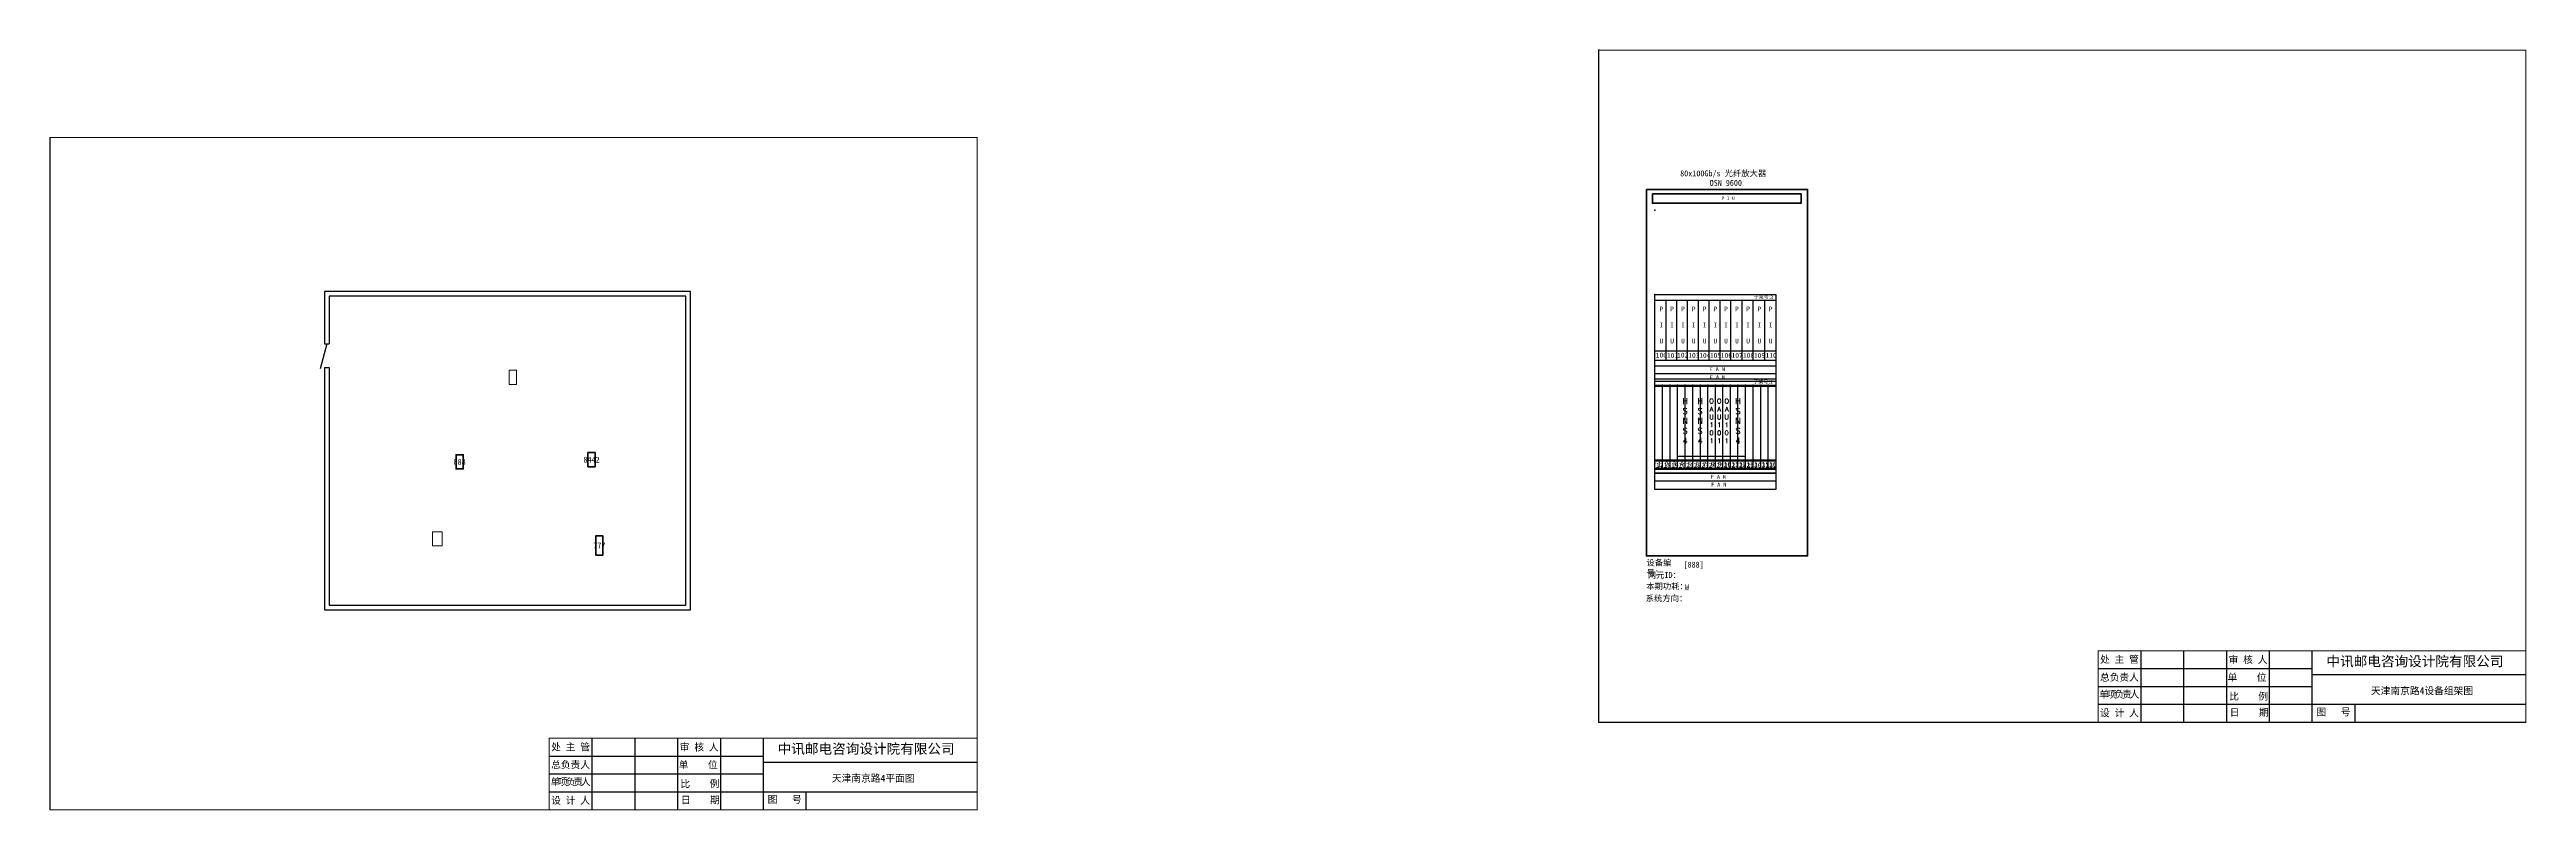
# Model space of a CAD drawing. Header units: millimetres. Extents: x -239 to 1556, y 138 to 1134.
# Drawn here: x 192 to 1234, y 138 to 459 of the extents above; entities that cross this region are included whole.
import ezdxf
from ezdxf.enums import TextEntityAlignment as Align

# ---------------------------------------------------------------- set-up
doc = ezdxf.new("R2010")
doc.units = ezdxf.units.MM
doc.layers.add('TY_JIFAN', color=7, linetype='Continuous')
doc.layers.add('ZZCS_RACK', color=7, linetype='Continuous')
doc.styles.add('Annotative', font='txt')
doc.styles.get("Standard").update_dxf_attribs({"font": 'txt', "bigfont": 'gbcbig.shx'})
doc.styles.add('ZZCS_STD', font='txt.SHX', dxfattribs={"height": 2.5, "bigfont": 'EJ.SHX'})
doc.styles.add('图名图号字体', font='', dxfattribs={"height": 3})
doc.styles.add('图框大字体', font='simhei.ttf', dxfattribs={"height": 3})
doc.styles.add('图框小字体', font='simhei.ttf', dxfattribs={"height": 2.5})
doc.styles.add('地线图字体', font='', dxfattribs={"height": 2.5})
doc.styles.add('平面图字体', font='', dxfattribs={"height": 2.5})
doc.styles.add('系统图字体', font='', dxfattribs={"height": 2.5})
doc.styles.get('图名图号字体').set_extended_font_data('SimSun')
doc.styles.get('地线图字体').set_extended_font_data('SimSun')
doc.styles.get('平面图字体').set_extended_font_data('SimSun')
doc.styles.get('系统图字体').set_extended_font_data('SimSun')

# ---------------------------------------------------------------- blocks, each defined once
blk = doc.blocks.new('A$C15233853')
at = {"color": 250, "char_height": 3, "width": 25.081, "attachment_point": 1}
for s, insert in [('{\\fSimSun|b0|i0|c134|p2;单}', (0.3, 4.2)), ('{\\fSimSun|b0|i0|c134|p2;项}', (3.5, 4.2)), ('{\\fSimSun|b0|i0|c134|p2;负}', (6.7, 4.2)), ('{\\fSimSun|b0|i0|c134|p2;责}', (9.9, 4.2)), ('{\\fSimSun|b0|i0|c134|p2;人}', (13.1, 4.2))]:
    blk.add_mtext(s, dxfattribs=dict(at, insert=insert))
blk = doc.blocks.new('ZZCSTK_A3标准图框')
for p, q in [((0, 0), (0, 283)), ((210, 22.6), (300, 22.6)), ((228, 30.1), (228, 0.1)), ((246, 30.1), (246, 0)), ((264, 30.1), (264, 0)), ((282, 30.1), (282, 0)), ((300, 30.1), (300, 0)), ((210, 15.1), (300, 15.1)), ((300, 20.1), (390, 20.1)), ((210, 7.6), (300, 7.6)), ((300, 7.6), (390, 7.6)), ((318, 7.6), (318, 0))]:
    blk.add_line(p, q)
at = {"const_width": 0.45}
blk.add_lwpolyline([(0, 0), (390, 0), (390, 282.8), (0, 282.8)], close=True, dxfattribs=at)
at = {"const_width": 0.4}
blk.add_lwpolyline([(390, 30.1), (210, 30.1), (210, 0.1)], dxfattribs=at)
blk.add_blockref('A$C15233853', (210.2, 9.1))
at = {"char_height": 3, "style": '图名图号字体'}
for s, insert, width, attachment_point in [('{\\fSimSun|b0|i0|c134|p2;处 主 管}', (219, 26.3), 17, 5), ('{\\fSimSun|b0|i0|c134|p2;总负责人}', (219, 18.8), 17, 5), ('{\\fSimSun|b0|i0|c134|p2;单    位}', (264.5, 18.8), 17, 4), ('{\\fSimSun|b0|i0|c134|p2;审 核 人}', (264.9, 26.2), 17, 4), ('{\\fSimSun|b0|i0|c134|p2;比    例}', (265.2, 10.8), 17, 4), ('{\\fSimSun|b0|i0|c134|p2;设 计 人}', (219, 3.8), 17, 5), ('{\\fSimSun|b0|i0|c134|p2;日    期}', (265.4, 4), 17, 4), ('{\\fSimSun|b0|i0|c134|p2;图   号}', (301.9, 5.9), 15.205, 1)]:
    blk.add_mtext(s, dxfattribs=dict(at, insert=insert, width=width, attachment_point=attachment_point))
at = {"insert": (306.1, 27.8), "char_height": 4.2, "width": 79.138, "attachment_point": 1}
blk.add_mtext('\\fSimHei|b0|i0|c134|p2;中讯邮电咨询设计院有限公司', dxfattribs=at)
for tag, height, style, p in [('处主管', 2.5, '图框小字体', (236.8, 24.8)), ('审核人', 2.5, '图框小字体', (291.1, 24.8)), ('单项负责人', 2.5, '图框小字体', (236.8, 10)), ('总负责人', 2.5, '图框小字体', (236.8, 16.7)), ('单位', 2.5, '图框小字体', (291.1, 17.3)), ('比例', 2.5, '图框小字体', (291.1, 9.4)), ('图名', 3, '图框大字体', (346.3, 11.8)), ('设计人', 2.5, '图框小字体', (236.8, 2.2)), ('日期', 2.5, '图框小字体', (291.3, 2)), ('图号', 2.5, '图框小字体', (353.2, 2.5))]:
    blk.add_attdef(tag, text='', height=height, dxfattribs=dict(style=style)).set_placement(p, align=Align.CENTER)
blk = doc.blocks.new('*U5', base_point=(-7150, 4400))
at = {"color": 0}
blk.add_line((-7150, 4400), (-7435, 3337), dxfattribs=at)
at = {"color": 0, "flags": 1}
for tag in ['nWidth', 'nType']:
    blk.add_attdef(tag, (-7150, 4400), '', height=500, dxfattribs=at)
blk = doc.blocks.new('机房模板_0a61b16bd89f4e3294349656612b277c', base_point=(450, -100))
at = {"color": 0}
for p, q in [((8150, 6600), (-7250, 6600)), ((-7250, 6600), (-7250, 4400)), ((7950, 6400), (-7050, 6400)), ((-7050, 6400), (-7050, 4400)), ((7950, -6600), (7950, 6400)), ((8150, -6800), (8150, 6600)), ((-7250, 4400), (-7050, 4400)), ((-7250, 3400), (-7250, -6800)), ((-7250, 3400), (-7050, 3400)), ((-7050, 3400), (-7050, -6600)), ((-7250, -6800), (8150, -6800)), ((-7050, -6600), (7950, -6600))]:
    blk.add_line(p, q, dxfattribs=at)
at = {"color": 0, "flags": 1}
for tag in ['nWidth', 'nThickness', 'nOccupiedRacks', 'nLen', 'nArea', 'nTotalRacks', 'nEmptyRacks']:
    blk.add_attdef(tag, (8150, -6800), '', height=500, dxfattribs=at)
blk = doc.blocks.new('机房_11', base_point=(-7435, -6800))
at = {"layer": 'TY_JIFAN'}
for name, p in [('机房模板_0a61b16bd89f4e3294349656612b277c', (450, -100)), ('*U5', (-7150, 4400))]:
    blk.add_blockref(name, p, dxfattribs=at)
blk = doc.blocks.new('*U6')
at = {"linetype": 'Continuous', "lineweight": 40}
blk.add_lwpolyline([(-1.5, 3), (1.5, 3), (1.5, -3), (-1.5, -3), (-1.5, 3), (1.5, 3)], dxfattribs=at)
at = {"color": 0, "style": 'Annotative'}
blk.add_attdef('NUM', text='', height=1.25, dxfattribs=at).set_placement((0, 0), align=Align.MIDDLE_CENTER)
blk = doc.blocks.new('华为4位组架_新增')
at = {"color": 0, "lineweight": 40}
for points in [[(0, 154.2), (67.8, 154.2), (67.8, 0), (0, 0)], [(2.5, 152.3), (65.1, 152.3), (65.1, 148.4), (2.5, 148.4)]]:
    blk.add_lwpolyline(points, close=True, dxfattribs=at)
at = {"color": 0}
for p in [(3.6, 145.5), (3.6, 110), (3.6, 74.5), (3.6, 39)]:
    blk.add_point(p, dxfattribs=at)
at = {"color": 0, "attachment_point": 1}
for s, insert, char_height, width, style in [('P I U', (31.6, 151.2), 1.42, 6.703, '地线图字体'), ('设备编号：', (0, -1.6), 2.5, 15.988, '平面图字体'), ('网元ID：', (0.6, -6.8), 2.5, 16.24, '平面图字体'), ('本期功耗：', (-0.1, -11.5), 2.5, 17.05, '平面图字体'), ('系统方向：', (-0.3, -16.6), 2.5, 17.059, '平面图字体')]:
    blk.add_mtext(s, dxfattribs=dict(at, insert=insert, char_height=char_height, width=width, style=style))
at = {"color": 0, "style": '平面图字体'}
for tag, p in [('SYSTEMNAME', (35.4, 164.9)), ('MODEL', (35.3, 156.9)), ('TYPE', (34.6, 160.9))]:
    blk.add_attdef(tag, text='', height=2.5, dxfattribs=at).set_placement(p, align=Align.MIDDLE_CENTER)
for tag, p in [('RACKINDEX', (16.3, -2.1)), ('NETID', (16.3, -7.2))]:
    blk.add_attdef(tag, text='', height=2.5, dxfattribs=at).set_placement(p, align=Align.TOP_LEFT)
for tag, p in [('SYSDIR2', (15.8, -23)), ('SYSDIR1', (15.9, -19.3)), ('POWERWASTE', (16.2, -14.5)), ('SYSDIR3', (15.8, -27)), ('SYSDIR4', (15.8, -30.8)), ('SYSDIR5', (15.8, -34.9)), ('SYSDIR6', (15.8, -39)), ('SYSDIR7', (15.7, -42.8)), ('SYSDIR8', (15.6, -46.6))]:
    blk.add_attdef(tag, p, '', height=2.5, dxfattribs=at)
blk = doc.blocks.new('*U11')
for p, q in [((0, -2.6), (50.8, -2.6)), ((0, -2.6), (50.8, -2.6)), ((3.2, -37.6), (3.2, -2.6)), ((6.4, -37.6), (6.4, -2.6)), ((9.5, -37.6), (9.5, -2.6)), ((12.7, -37.6), (12.7, -2.6)), ((15.9, -37.6), (15.9, -2.6)), ((19.1, -37.6), (19.1, -2.6)), ((22.2, -37.6), (22.2, -2.6)), ((25.4, -37.6), (25.4, -2.6)), ((28.6, -37.6), (28.6, -2.6)), ((31.8, -37.6), (31.8, -2.6)), ((34.9, -37.6), (34.9, -2.6)), ((38.1, -37.6), (38.1, -2.6)), ((41.3, -37.6), (41.3, -2.6)), ((44.5, -37.6), (44.5, -2.6)), ((47.6, -37.6), (47.6, -2.6)), ((0, -34.1), (50.8, -34.1)), ((0, -37.6), (50.8, -37.6)), ((0, -39.7), (50.8, -39.7)), ((0, -39.7), (50.8, -39.7)), ((6.4, -37.6), (6.4, -34.1)), ((9.5, -37.6), (9.5, -34.1)), ((12.7, -37.6), (12.7, -34.1)), ((15.9, -37.6), (15.9, -34.1)), ((19.1, -37.6), (19.1, -34.1)), ((22.2, -37.6), (22.2, -34.1)), ((25.4, -37.6), (25.4, -34.1)), ((28.6, -37.6), (28.6, -34.1)), ((31.8, -37.6), (31.8, -34.1)), ((34.9, -37.6), (34.9, -34.1)), ((38.1, -37.6), (38.1, -34.1)), ((41.3, -37.6), (41.3, -34.1)), ((44.5, -37.6), (44.5, -34.1)), ((47.6, -37.6), (47.6, -34.1)), ((0, -42.9), (50.8, -42.9))]:
    blk.add_line(p, q)
blk.add_lwpolyline([(0, 0), (50.8, 0), (50.8, -46.6), (0, -46.6)], close=True)
for p in [(0, -2.6), (3.2, -2.6), (6.4, -2.6), (9.5, -2.6), (12.7, -2.6), (15.9, -2.6), (19.1, -2.6), (22.2, -2.6), (25.4, -2.6), (28.6, -2.6), (31.8, -2.6), (34.9, -2.6), (38.1, -2.6), (41.3, -2.6), (44.5, -2.6), (47.6, -2.6), (50.8, -2.6), (0, -34.1), (3.2, -34.1), (6.4, -34.1), (9.5, -34.1), (12.7, -34.1), (15.9, -34.1), (19.1, -34.1), (22.2, -34.1), (25.4, -34.1), (28.6, -34.1), (31.8, -34.1), (34.9, -34.1), (38.1, -34.1), (41.3, -34.1), (44.5, -34.1), (47.6, -34.1), (50.8, -34.1)]:
    blk.add_point(p)
at = {"color": 0, "linetype": 'ByBlock', "style": '系统图字体'}
blk.add_text('子架号：', height=1.5, dxfattribs=at).set_placement((41.4, -2))
at = {"attachment_point": 1, "style": '地线图字体'}
for s, insert, char_height, width in [('1', (1.1, -34.9), 2.02, 1.973), ('2', (4.2, -34.8), 2.02, 1.973), ('3', (7.4, -34.8), 2.02, 1.973), ('4', (10.5, -34.8), 2.02, 1.973), ('5', (13.7, -34.9), 2.02, 1.973), ('6', (17, -34.9), 2.02, 1.973), ('7', (20.1, -34.9), 2.02, 1.973), ('8', (23.4, -34.9), 2.02, 1.973), ('F A N', (23.5, -40.4), 1.64, 9.472), ('9', (26.4, -34.9), 2.02, 1.973), ('10', (28.9, -34.9), 2.02, 1.973), ('11', (32.1, -34.9), 2.02, 1.973), ('12', (35.3, -34.9), 2.02, 1.973), ('13', (38.5, -34.9), 2.02, 1.973), ('14', (41.7, -34.9), 2.02, 1.973), ('15', (44.9, -34.9), 2.02, 1.973), ('16', (48, -34.9), 2.02, 1.973), ('F A N', (23.6, -43.7), 1.64, 9.472)]:
    blk.add_mtext(s, dxfattribs=dict(at, insert=insert, char_height=char_height, width=width))
at = {"color": 0, "linetype": 'ByBlock', "style": '系统图字体'}
blk.add_attdef('系统方向', text='', height=1.5, dxfattribs=at).set_placement((25.4, -1.4), align=Align.MIDDLE)
blk.add_attdef('子架号', (48.5, -2), '', height=1.5, dxfattribs=at)
blk = doc.blocks.new('*U12')
at = {"color": 0}
blk.add_line((0, 0), (50.8, 0), dxfattribs=at)
for p, q in [((0, -2.4), (50.8, -2.4)), ((4.5, -2.4), (4.5, -27.7)), ((9.1, -2.4), (9.1, -27.7)), ((13.6, -2.4), (13.6, -27.7)), ((18.2, -2.4), (18.2, -27.7)), ((22.7, -2.4), (22.7, -27.7)), ((27.3, -2.4), (27.3, -27.7)), ((31.8, -2.4), (31.8, -27.7)), ((36.6, -2.4), (36.6, -27.7)), ((41.2, -2.4), (41.2, -27.7)), ((46.1, -2.4), (46.1, -27.7)), ((0, -23.7), (50.8, -23.7)), ((0, -27.7), (50.8, -27.7)), ((0, -30), (50.8, -30)), ((0, -33.3), (50.8, -33.3)), ((0, -36.4), (50.8, -36.4)), ((0, -38.6), (50.8, -38.6)), ((0, -38.6), (50.8, -38.6)), ((3.2, -73.5), (3.2, -38.6)), ((6.4, -73.5), (6.4, -38.6)), ((9.5, -73.5), (9.5, -38.6)), ((15.9, -73.5), (15.9, -38.6)), ((22.2, -73.5), (22.2, -38.6)), ((25.4, -73.5), (25.4, -38.6)), ((28.6, -73.5), (28.6, -38.6)), ((31.8, -73.5), (31.8, -38.6)), ((38.1, -73.5), (38.1, -38.6)), ((41.3, -73.5), (41.3, -38.6)), ((44.5, -73.5), (44.5, -38.6)), ((47.6, -73.5), (47.6, -38.6)), ((0, -70), (50.8, -70)), ((6.4, -73.5), (6.4, -70)), ((9.5, -73.5), (9.5, -70)), ((12.7, -73.5), (12.7, -70)), ((15.9, -73.5), (15.9, -70)), ((19.1, -73.5), (19.1, -70)), ((22.2, -73.5), (22.2, -70)), ((25.4, -73.5), (25.4, -70)), ((28.6, -73.5), (28.6, -70)), ((31.8, -73.5), (31.8, -70)), ((34.9, -73.5), (34.9, -70)), ((38.1, -73.5), (38.1, -70)), ((41.3, -73.5), (41.3, -70)), ((44.5, -73.5), (44.5, -70)), ((47.6, -73.5), (47.6, -70)), ((0, -73.5), (50.8, -73.5)), ((0, -75.1), (50.8, -75.1))]:
    blk.add_line(p, q)
blk.add_lwpolyline([(0, 0), (50.8, 0), (50.8, -75.1), (0, -75.1)], close=True)
for p in [(0, -38.6), (3.2, -38.6), (6.4, -38.6), (9.5, -38.6), (12.7, -38.6), (15.9, -38.6), (19.1, -38.6), (22.2, -38.6), (25.4, -38.6), (28.6, -38.6), (31.8, -38.6), (34.9, -38.6), (38.1, -38.6), (41.3, -38.6), (44.5, -38.6), (47.6, -38.6), (50.8, -38.6), (0, -70), (3.2, -70), (6.4, -70), (9.5, -70), (12.7, -70), (15.9, -70), (19.1, -70), (22.2, -70), (25.4, -70), (28.6, -70), (31.8, -70), (34.9, -70), (38.1, -70), (41.3, -70), (44.5, -70), (47.6, -70), (50.8, -70)]:
    blk.add_point(p)
at = {"color": 0, "linetype": 'ByBlock', "style": '系统图字体'}
blk.add_text('子架号：', height=1.5, dxfattribs=at).set_placement((41.5, -1.8))
at = {"attachment_point": 1, "style": '地线图字体'}
for s, insert, char_height, width in [('P\\P\\PI\\P\\PU', (1.9, -5.1), 2.02, 2.275), ('P\\P\\PI\\P\\PU', (6.4, -5.1), 2.02, 2.275), ('P\\P\\PI\\P\\PU', (11, -5.1), 2.02, 2.275), ('P\\P\\PI\\P\\PU', (15.5, -5.1), 2.02, 2.275), ('P\\P\\PI\\P\\PU', (20.1, -5.1), 2.02, 2.275), ('P\\P\\PI\\P\\PU', (24.6, -5.1), 2.02, 2.275), ('P\\P\\PI\\P\\PU', (29.1, -5.1), 2.02, 2.275), ('P\\P\\PI\\P\\PU', (33.7, -5.1), 2.02, 2.275), ('P\\P\\PI\\P\\PU', (38.4, -5.1), 2.02, 2.275), ('P\\P\\PI\\P\\PU', (43.1, -5.1), 2.02, 2.275), ('P\\P\\PI\\P\\PU', (47.9, -5.1), 2.02, 2.275), ('100', (0.3, -24.5), 2.02, 1.973), ('101', (5, -24.6), 2.02, 1.973), ('102', (9.3, -24.5), 2.02, 1.973), ('103', (14, -24.6), 2.02, 1.973), ('104', (18.6, -24.6), 2.02, 1.973), ('F A N', (23, -30.6), 1.64, 9.472), ('105', (23.1, -24.6), 2.02, 3.935), ('106', (27.7, -24.6), 2.02, 3.792), ('107', (32.2, -24.6), 2.02, 4.223), ('108', (37, -24.6), 2.02, 3.792), ('109', (41.6, -24.6), 2.02, 3.983), ('110', (46.5, -24.6), 2.02, 3.983), ('F A N', (23.1, -34), 1.64, 9.472), ('17', (0.4, -70.8), 2.02, 2.399), ('18', (3.6, -70.8), 2.02, 2.399), ('19', (6.8, -70.8), 2.02, 2.399), ('20', (9.9, -70.8), 2.02, 2.399), ('21', (13.1, -70.8), 2.02, 2.399), ('22', (16.3, -70.8), 2.02, 2.399), ('23', (19.5, -70.8), 2.02, 2.399), ('24', (22.6, -70.8), 2.02, 2.399), ('25', (25.8, -70.8), 2.02, 2.399), ('26', (29, -70.8), 2.02, 2.399), ('27', (32.2, -70.8), 2.02, 2.399), ('28', (35.4, -70.8), 2.02, 2.399), ('29', (38.5, -70.8), 2.02, 2.399), ('30', (41.7, -70.8), 2.02, 2.399), ('31', (44.9, -70.8), 2.02, 2.399), ('32', (48.1, -70.8), 2.02, 2.399)]:
    blk.add_mtext(s, dxfattribs=dict(at, insert=insert, char_height=char_height, width=width))
at = {"color": 0, "linetype": 'ByBlock', "style": '系统图字体'}
blk.add_attdef('系统方向', text='', height=1.5, dxfattribs=at).set_placement((26.3, -1.1), align=Align.MIDDLE)
blk.add_attdef('子架号', (48.5, -1.9), '', height=1.5, dxfattribs=at)
blk = doc.blocks.new('*U13', base_point=(877.1, 285.5))
blk.add_line((877.1, 287.5), (883.5, 287.5))
at = {"linetype": 'Continuous', "lineweight": 0}
blk.add_lwpolyline([(877.1, 285.5), (877.1, 317), (883.5, 317), (883.5, 285.5)], close=True, dxfattribs=at)
at = {"insert": (880.3, 302.3), "char_height": 2.5, "attachment_point": 5, "style": 'ZZCS_STD'}
blk.add_mtext('H\\PS\\PN\\PS\\P4', dxfattribs=at)
at = {"color": 0}
blk.add_attdef('LandaNum', (880.3, 286.5), '', height=1.8, dxfattribs=at)
blk = doc.blocks.new('*U14', base_point=(889.8, 285.5))
blk.add_line((889.8, 287.5), (893, 287.5))
at = {"linetype": 'Continuous', "lineweight": 0}
blk.add_lwpolyline([(889.8, 285.5), (889.8, 317), (893, 317), (893, 285.5)], close=True, dxfattribs=at)
at = {"insert": (891.4, 302.3), "char_height": 2, "attachment_point": 5, "style": 'ZZCS_STD'}
blk.add_mtext('O\\PA\\PU\\P1\\P0\\P1', dxfattribs=at)
at = {"color": 0}
blk.add_attdef('LandaNum', (891.4, 286.5), '', height=1.8, dxfattribs=at)
blk = doc.blocks.new('*U15', base_point=(893, 285.5))
blk.add_line((893, 287.5), (896.2, 287.5))
at = {"linetype": 'Continuous', "lineweight": 0}
blk.add_lwpolyline([(893, 285.5), (893, 317), (896.2, 317), (896.2, 285.5)], close=True, dxfattribs=at)
at = {"insert": (894.6, 302.3), "char_height": 2, "attachment_point": 5, "style": 'ZZCS_STD'}
blk.add_mtext('O\\PA\\PU\\P1\\P0\\P1', dxfattribs=at)
at = {"color": 0}
blk.add_attdef('LandaNum', (894.6, 286.5), '', height=1.8, dxfattribs=at)
blk = doc.blocks.new('*U16', base_point=(896.2, 285.5))
blk.add_line((896.2, 287.5), (899.3, 287.5))
at = {"linetype": 'Continuous', "lineweight": 0}
blk.add_lwpolyline([(896.2, 285.5), (896.2, 317), (899.3, 317), (899.3, 285.5)], close=True, dxfattribs=at)
at = {"insert": (897.8, 302.3), "char_height": 2, "attachment_point": 5, "style": 'ZZCS_STD'}
blk.add_mtext('O\\PA\\PU\\P1\\P0\\P1', dxfattribs=at)
at = {"color": 0}
blk.add_attdef('LandaNum', (897.8, 286.5), '', height=1.8, dxfattribs=at)
blk = doc.blocks.new('*U17')
at = {"linetype": 'Continuous', "lineweight": 40}
blk.add_lwpolyline([(-1.5, 3), (1.5, 3), (1.5, -3), (-1.5, -3), (-1.5, 3), (1.5, 3)], dxfattribs=at)
at = {"color": 0, "style": 'Annotative'}
blk.add_attdef('NUM', text='', height=1.25, dxfattribs=at).set_placement((0, 0), align=Align.MIDDLE_CENTER)
blk = doc.blocks.new('*U18')
at = {"linetype": 'Continuous', "lineweight": 40}
blk.add_lwpolyline([(-1.5, 4), (1.5, 4), (1.5, -4), (-1.5, -4), (-1.5, 4), (1.5, 4)], dxfattribs=at)
at = {"color": 0, "style": 'Annotative'}
blk.add_attdef('NUM', text='', height=1.25, dxfattribs=at).set_placement((0, 0), align=Align.MIDDLE_CENTER)
blk = doc.blocks.new('*U21', base_point=(899.3, 285.5))
blk.add_line((899.3, 287.5), (905.7, 287.5))
at = {"linetype": 'Continuous', "lineweight": 0}
blk.add_lwpolyline([(899.3, 285.5), (899.3, 317), (905.7, 317), (905.7, 285.5)], close=True, dxfattribs=at)
at = {"insert": (902.5, 302.3), "char_height": 2.5, "attachment_point": 5, "style": 'ZZCS_STD'}
blk.add_mtext('H\\PS\\PN\\PS\\P4', dxfattribs=at)
at = {"color": 0}
blk.add_attdef('LandaNum', (902.5, 286.5), '', height=1.8, dxfattribs=at)
blk = doc.blocks.new('*U22', base_point=(883.5, 285.5))
blk.add_line((883.5, 287.5), (889.8, 287.5))
at = {"linetype": 'Continuous', "lineweight": 0}
blk.add_lwpolyline([(883.5, 285.5), (883.5, 317), (889.8, 317), (889.8, 285.5)], close=True, dxfattribs=at)
at = {"insert": (886.6, 302.3), "char_height": 2.5, "attachment_point": 5, "style": 'ZZCS_STD'}
blk.add_mtext('H\\PS\\PN\\PS\\P4', dxfattribs=at)
at = {"color": 0}
blk.add_attdef('LandaNum', (886.6, 286.5), '', height=1.8, dxfattribs=at)
blk = doc.blocks.new('*U382')
at = {"linetype": 'Continuous', "lineweight": 0}
blk.add_lwpolyline([(-2, 3), (2, 3), (2, -3), (-2, -3), (-2, 3), (2, 3)], dxfattribs=at)
at = {"color": 0, "style": 'Annotative'}
blk.add_attdef('NUM', text='', height=1.67, dxfattribs=at).set_placement((0, 0), align=Align.MIDDLE_CENTER)
blk = doc.blocks.new('*U383')
at = {"linetype": 'Continuous', "lineweight": 0}
blk.add_lwpolyline([(-1.5, 3), (1.5, 3), (1.5, -3), (-1.5, -3), (-1.5, 3), (1.5, 3)], dxfattribs=at)
at = {"color": 0, "style": 'ZZCS_STD'}
blk.add_attdef('NUM', text='', height=1.25, dxfattribs=at).set_placement((0, 0), align=Align.MIDDLE_CENTER)

msp = doc.modelspace()

# ---------------------------------------------------------------- block references
for name, p, values in [('ZZCSTK_A3标准图框', (844, 175.5), {'图名': '天津南京路4设备组架图'}), ('ZZCSTK_A3标准图框', (192.4, 138.7), {'图名': '天津南京路4平面图'}), ('*U12', (867.6, 355.5), {'子架号': '3'}), ('*U11', (867.6, 320), {'子架号': '2'})]:
    msp.add_blockref(name, p).add_auto_attribs(values)
ref = msp.add_blockref('华为4位组架_新增', (864, 245.5))
ref.add_attrib('POWERWASTE', 'W', (880.2, 231.1), dxfattribs={"color": 0, "height": 2.5, "style": '平面图字体'})
ref.add_attrib('TYPE_001', '80x100Gb/s 光纤放大器', (878.2, 405.2), dxfattribs={"color": 0, "height": 2.5, "style": '平面图字体'})
ref.add_attrib('MODEL_001', 'OSN 9600', (890.6, 401.2), dxfattribs={"color": 0, "height": 2.5, "style": '平面图字体'})
ref.add_attrib('RACKINDEX_001', '[888]', (879.6, 240.6), dxfattribs={"color": 0, "height": 2.5, "style": '平面图字体'})
at = {"xscale": 0.01, "yscale": 0.01, "zscale": 0.01}
msp.add_blockref('机房_11', (306, 222.8), dxfattribs=at)
for name, p in [('*U13', (877.1, 285.5)), ('*U22', (883.5, 285.5)), ('*U14', (889.8, 285.5)), ('*U15', (893, 285.5)), ('*U16', (896.2, 285.5)), ('*U21', (899.3, 285.5))]:
    msp.add_blockref(name, p)
at = {"layer": 'ZZCS_RACK'}
for name, p in [('*U383', (387.1, 320.7)), ('*U382', (355.3, 252.7))]:
    msp.add_blockref(name, p, dxfattribs=at)
ref = msp.add_blockref('*U6', (364.7, 285.1), dxfattribs=at)
ref.add_attrib('NUM', '888', dxfattribs={"layer": '0', "color": 0, "lineweight": 40, "height": 2.5, "style": 'Annotative'}).set_placement((364.7, 285.1), align=Align.MIDDLE_CENTER)
ref = msp.add_blockref('*U17', (420.2, 286), dxfattribs=at)
ref.add_attrib('NUM', '8442', dxfattribs={"layer": '0', "color": 0, "lineweight": 40, "height": 2.5, "style": 'Annotative'}).set_placement((420.2, 286), align=Align.MIDDLE_CENTER)
ref = msp.add_blockref('*U18', (423.5, 249.9), dxfattribs=at)
ref.add_attrib('NUM', '777', dxfattribs={"layer": '0', "color": 0, "lineweight": 40, "height": 2.5, "style": 'Annotative'}).set_placement((423.5, 249.9), align=Align.MIDDLE_CENTER)

doc.saveas('drawing.dxf')
